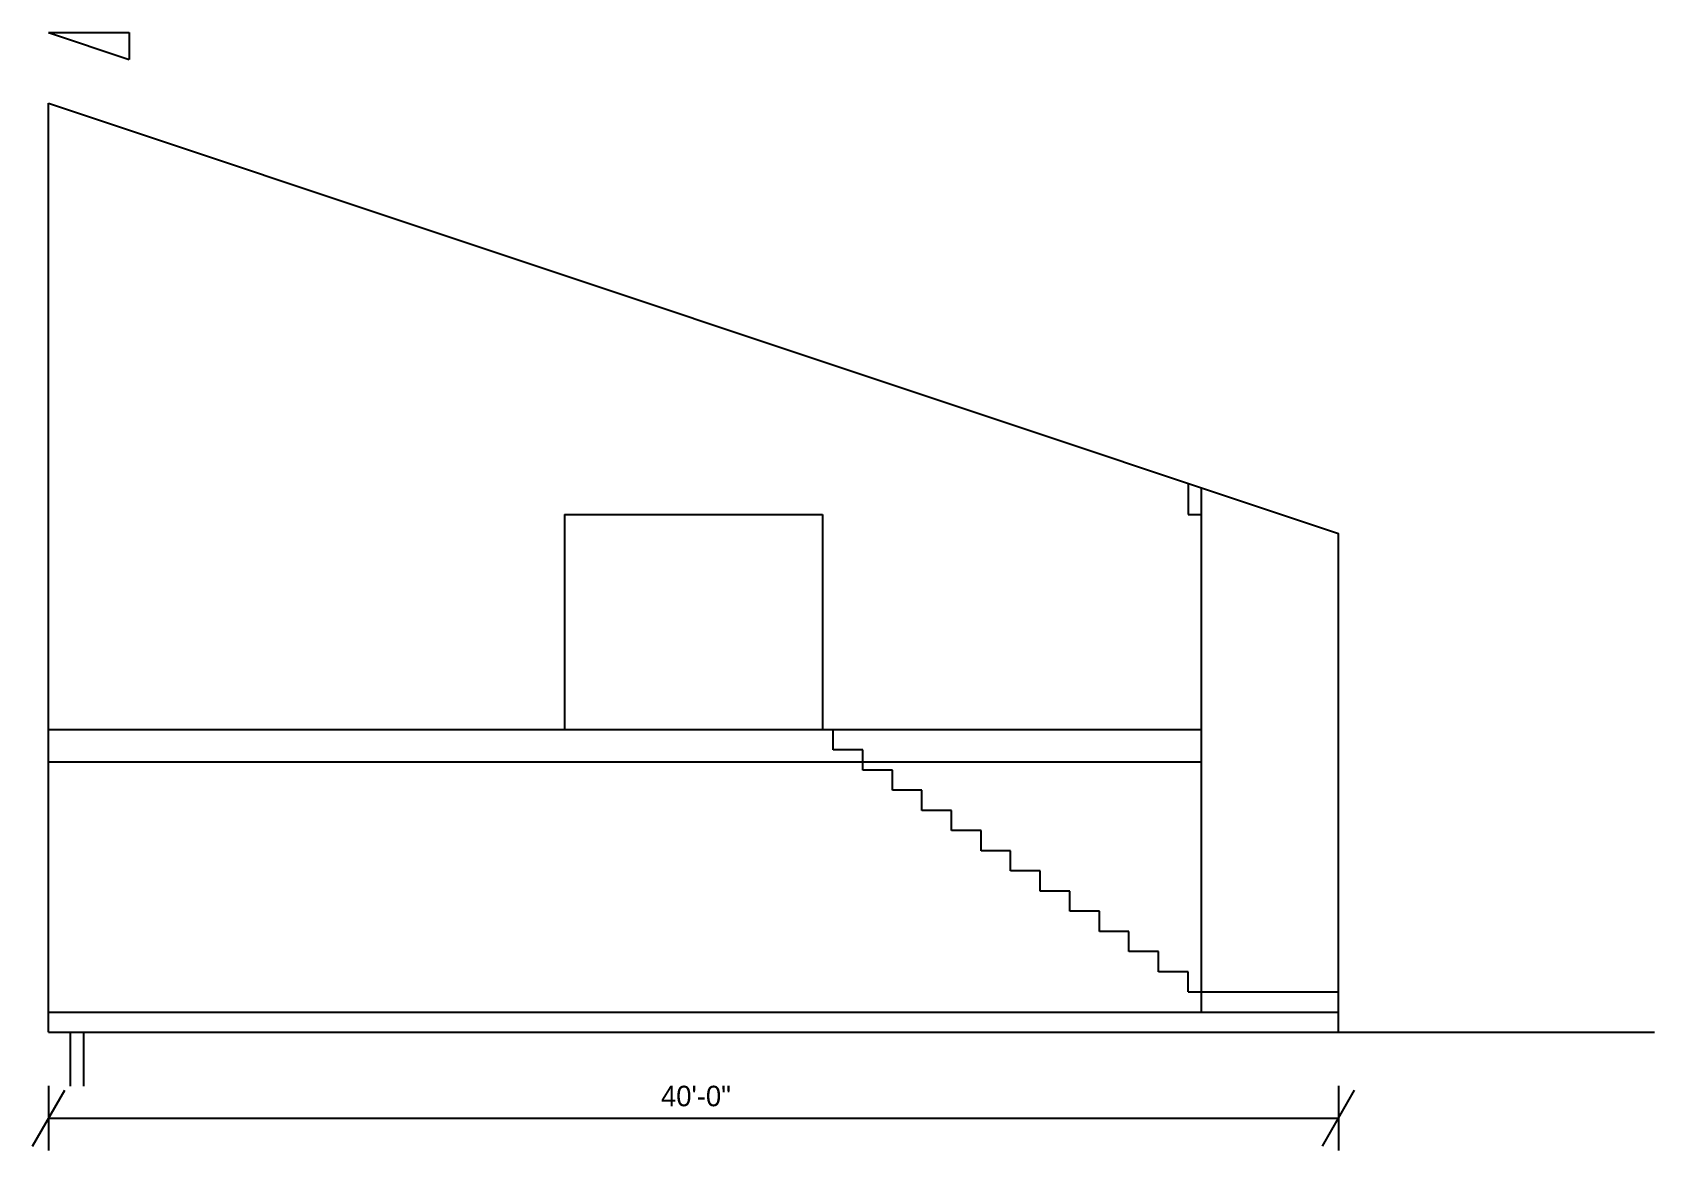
# Model space of a CAD drawing. Header units: inches. Extents: x 419 to 4751, y 1784 to 3815.
# Drawn here: x 1406 to 2010, y 3386 to 3802 of the extents above; entities that cross this region are included whole.
import ezdxf

# ---------------------------------------------------------------- set-up
doc = ezdxf.new("R2010")
doc.units = ezdxf.units.IN
doc.header["$MEASUREMENT"] = 0
for name, color, linetype in [('const', 253, 'Continuous'), ('sills', 105, 'Continuous'), ('walls', 7, 'Continuous')]:
    doc.layers.add(name, color=color, linetype=linetype)

msp = doc.modelspace()

# ---------------------------------------------------------------- texts
at = {"layer": 'const', "insert": (1640.19, 3409.95), "char_height": 7.638, "width": 2912.54, "attachment_point": 1}
msp.add_mtext('40\'-0"', dxfattribs=at)

# ---------------------------------------------------------------- linework, layer by layer
at = {"layer": 'const'}
for p, q in [((1412.3, 3429.84), (1412.3, 3775.34)), ((1841.3, 3437.34), (1841.3, 3632.34)), ((1892.3, 3429.84), (1892.3, 3615.34)), ((1704.3, 3534.84), (1704.3, 3542.34)), ((1715.3, 3534.84), (1704.3, 3534.84)), ((1715.3, 3527.34), (1715.3, 3534.84)), ((1726.3, 3527.34), (1715.3, 3527.34)), ((1726.3, 3519.84), (1726.3, 3527.34)), ((1737.3, 3519.84), (1726.3, 3519.84)), ((1737.3, 3512.34), (1737.3, 3519.84)), ((1748.3, 3512.34), (1737.3, 3512.34)), ((1748.3, 3504.84), (1748.3, 3512.34)), ((1759.3, 3504.84), (1748.3, 3504.84)), ((1759.3, 3497.34), (1759.3, 3504.84)), ((1770.3, 3497.34), (1759.3, 3497.34)), ((1770.3, 3489.84), (1770.3, 3497.34)), ((1781.3, 3489.84), (1770.3, 3489.84)), ((1781.3, 3482.34), (1781.3, 3489.84)), ((1792.3, 3482.34), (1781.3, 3482.34)), ((1792.3, 3474.84), (1792.3, 3482.34)), ((1803.3, 3474.84), (1792.3, 3474.84)), ((1803.3, 3467.34), (1803.3, 3474.84)), ((1814.3, 3467.34), (1803.3, 3467.34)), ((1814.3, 3459.84), (1814.3, 3467.34)), ((1825.3, 3459.84), (1814.3, 3459.84)), ((1825.3, 3452.34), (1825.3, 3459.84)), ((1836.3, 3452.34), (1825.3, 3452.34)), ((1836.3, 3444.84), (1836.3, 3452.34)), ((1836.3, 3444.84), (1892.3, 3444.84)), ((1412.3, 3437.34), (1892.3, 3437.34)), ((1412.3, 3429.84), (2009.9, 3429.84)), ((1406.3, 3387.45), (1418.3, 3408.24)), ((1412.3, 3409.85), (1412.3, 3385.85)), ((1886.3, 3387.45), (1898.3, 3408.24)), ((1892.3, 3409.85), (1892.3, 3385.85)), ((1412.3, 3397.85), (1892.3, 3397.85))]:
    msp.add_line(p, q, dxfattribs=at)
at = {"layer": 'sills'}
for p, q in [((1604.3, 3622.34), (1700.3, 3622.34)), ((1604.3, 3622.34), (1604.3, 3542.34)), ((1700.3, 3622.34), (1700.3, 3542.34)), ((1420.3, 3429.84), (1420.3, 3409.84)), ((1425.3, 3429.84), (1425.3, 3409.84))]:
    msp.add_line(p, q, dxfattribs=at)
at = {"layer": 'walls'}
for p, q in [((1412.3, 3801.66), (1442.3, 3801.66)), ((1412.3, 3801.66), (1442.3, 3791.66)), ((1442.3, 3801.66), (1442.3, 3791.66)), ((1412.3, 3775.34), (1892.3, 3615.34)), ((1836.3, 3634), (1836.3, 3622.34)), ((1841.3, 3622.34), (1841.3, 3632.34)), ((1836.3, 3622.34), (1841.3, 3622.34)), ((1841.3, 3542.34), (1412.3, 3542.34)), ((1841.3, 3530.34), (1412.3, 3530.34)), ((1412.3, 3437.34), (1892.3, 3437.34)), ((1412.3, 3429.84), (1425.3, 3429.84))]:
    msp.add_line(p, q, dxfattribs=at)

msp.set_redraw_order([(e.dxf.handle, doc.entitydb.next_handle()) for e in msp.query("TEXT MTEXT ATTDEF DIMENSION ARC_DIMENSION")])  # texts and dimensions are drawn at this point

doc.saveas('drawing.dxf')
